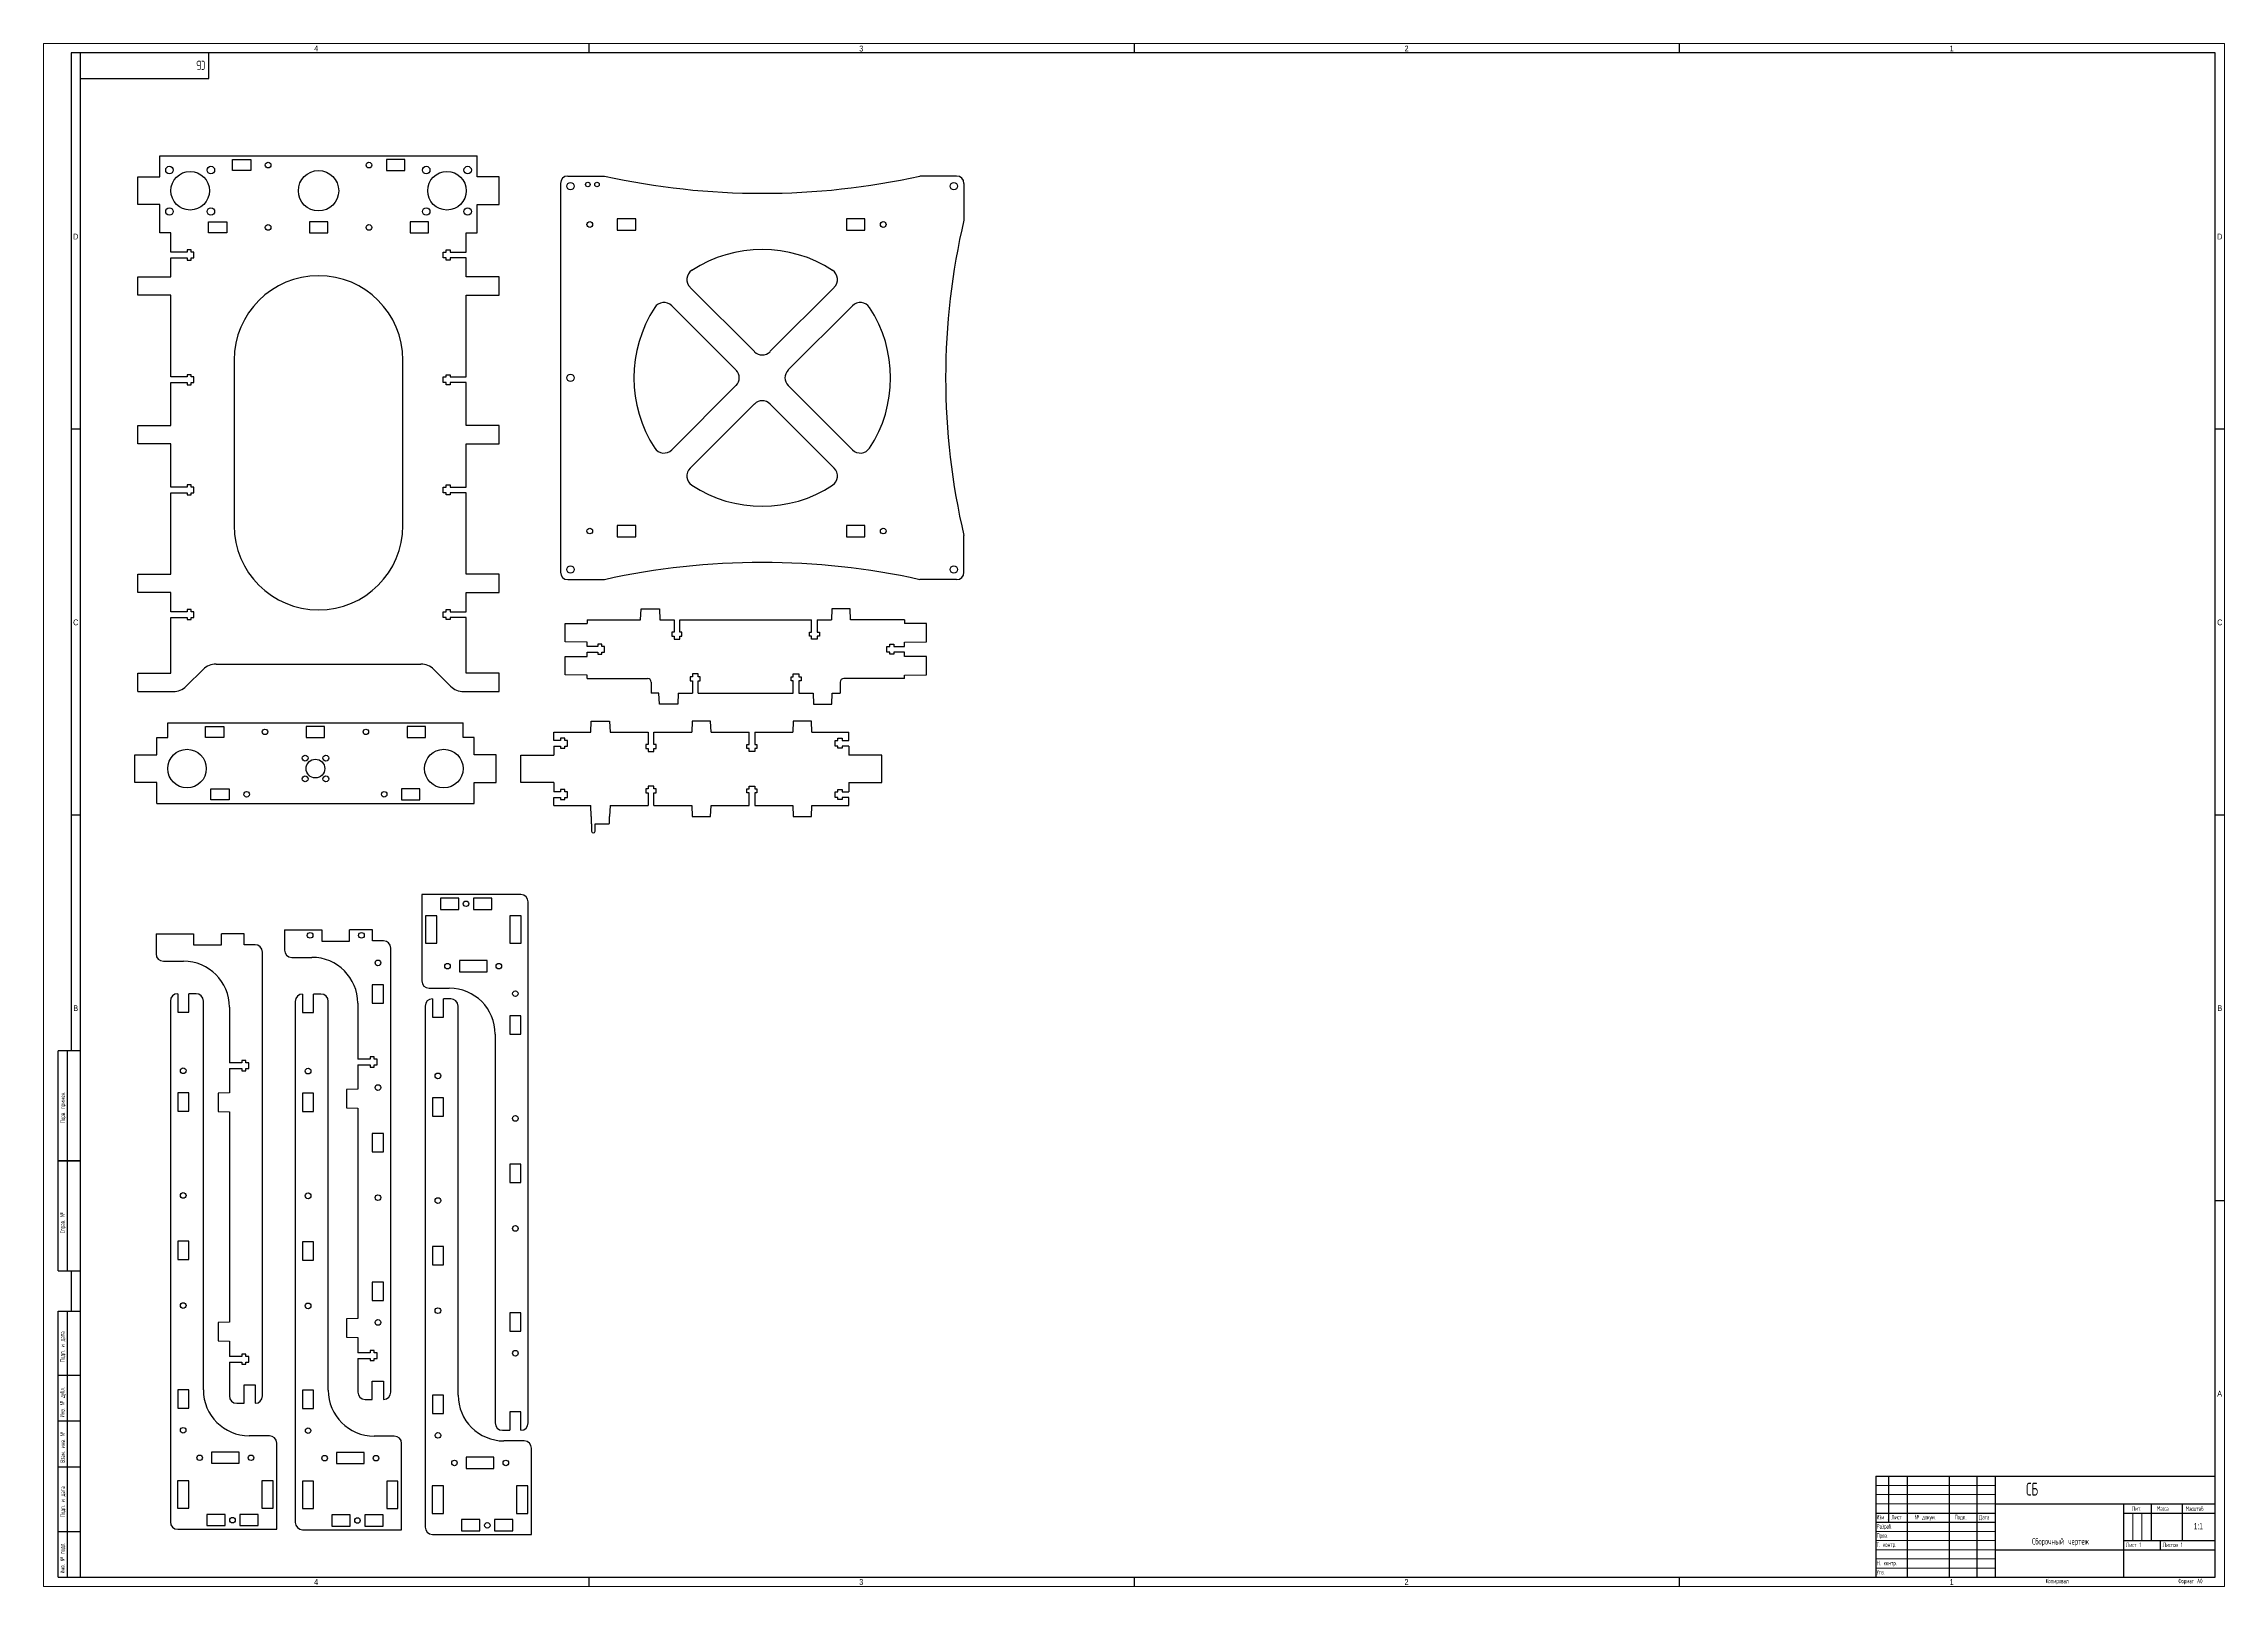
# Model space of a CAD drawing. Header units: millimetres. Extents: x 0 to 1189, y 0 to 841.
import ezdxf

# ---------------------------------------------------------------- set-up
doc = ezdxf.new("R2010")
doc.units = ezdxf.units.MM
doc.layers.add('ОСЕВЫЕ', color=7, linetype='Continuous')
doc.styles.add('SLDTEXTSTYLE0', font='TXT', dxfattribs={"width": 0.605})
doc.styles.add('SLDTEXTSTYLE1', font='TXT', dxfattribs={"width": 0.605, "bigfont": 'bigfont'})
doc.styles.add('SLDTEXTSTYLE2', font='TXT', dxfattribs={"width": 0.575901, "bigfont": 'bigfont'})
doc.styles.add('SLDTEXTSTYLE3', font='TXT', dxfattribs={"width": 0.575901})
doc.styles.add('SLDTEXTSTYLE4', font='TXT', dxfattribs={"width": 0.75})

# ---------------------------------------------------------------- blocks, each defined once
blk = doc.blocks.new('SW_NOTE_0')
at = {"color": 0, "linetype": 'Continuous', "lineweight": 0, "attachment_point": 1}
for s, insert, char_height, style in [('\\M+18449\\M+18478\\M+1847D', (0, 3.2), 2.5, 'SLDTEXTSTYLE2'), ('.', (5.6, 2.3), 1.59, 'SLDTEXTSTYLE3')]:
    blk.add_mtext(s, dxfattribs=dict(at, insert=insert, char_height=char_height, style=style))

msp = doc.modelspace()

# ---------------------------------------------------------------- linework, layer by layer
at = {"color": 7, "linetype": 'Continuous', "lineweight": 25}
for p, q in [((20, 836), (20, 5)), ((1184, 836), (20, 836)), ((20, 836), (20, 5)), ((90, 822), (90, 836)), ((1184, 5), (1184, 836)), ((20, 822), (90, 822)), ((63.4, 768.3), (63.4, 779.8)), ((63.4, 779.8), (236.4, 779.8)), ((102.9, 777.8), (112.9, 777.8)), ((102.9, 771.8), (102.9, 777.8)), ((112.9, 777.8), (112.9, 771.8)), ((196.9, 777.8), (186.9, 777.8)), ((186.9, 777.8), (186.9, 771.8)), ((196.9, 771.8), (196.9, 777.8)), ((236.4, 768.3), (236.4, 779.8)), ((51.4, 753.3), (51.4, 768.3)), ((51.4, 768.3), (63.4, 768.3)), ((112.9, 771.8), (102.9, 771.8)), ((186.9, 771.8), (196.9, 771.8)), ((248.4, 768.3), (236.4, 768.3)), ((248.4, 753.3), (248.4, 768.3)), ((281.8, 764.8), (281.8, 552.8)), ((285.8, 768.8), (305.8, 768.8)), ((497.8, 768.8), (477.8, 768.8)), ((501.8, 764.8), (501.8, 744.8)), ((63.4, 753.3), (51.4, 753.3)), ((63.4, 737.8), (63.4, 753.3)), ((236.4, 753.3), (248.4, 753.3)), ((236.4, 737.8), (236.4, 753.3)), ((69.4, 737.8), (63.4, 737.8)), ((69.4, 727.3), (69.4, 737.8)), ((89.9, 743.8), (99.9, 743.8)), ((89.9, 737.8), (89.9, 743.8)), ((99.9, 737.8), (89.9, 737.8)), ((99.9, 743.8), (99.9, 737.8)), ((154.9, 743.8), (144.9, 743.8)), ((144.9, 743.8), (144.9, 737.8)), ((144.9, 737.8), (154.9, 737.8)), ((154.9, 737.8), (154.9, 743.8)), ((199.9, 743.8), (199.9, 737.8)), ((209.9, 743.8), (199.9, 743.8)), ((199.9, 737.8), (209.9, 737.8)), ((209.9, 737.8), (209.9, 743.8)), ((230.4, 737.8), (236.4, 737.8)), ((230.4, 727.3), (230.4, 737.8)), ((322.8, 745.4), (312.8, 745.4)), ((312.8, 745.4), (312.8, 739.3)), ((312.8, 739.3), (322.8, 739.3)), ((322.8, 739.3), (322.8, 745.4)), ((447.8, 745.4), (437.8, 745.4)), ((437.8, 745.4), (437.8, 739.3)), ((437.8, 739.3), (447.8, 739.3)), ((447.8, 739.3), (447.8, 745.4)), ((78.2, 727.3), (69.4, 727.3)), ((80.4, 728.5), (78.2, 728.5)), ((78.2, 728.5), (78.2, 727.3)), ((80.4, 727.3), (80.4, 728.5)), ((81.9, 727.3), (80.4, 727.3)), ((81.9, 724.2), (81.9, 727.3)), ((217.9, 727.3), (219.4, 727.3)), ((217.9, 724.2), (217.9, 727.3)), ((219.4, 728.5), (221.6, 728.5)), ((219.4, 727.3), (219.4, 728.5)), ((221.6, 728.5), (221.6, 727.3)), ((221.6, 727.3), (230.4, 727.3)), ((51.4, 703.8), (51.4, 713.8)), ((51.4, 713.8), (69.4, 713.8)), ((69.4, 713.8), (69.4, 724.2)), ((69.4, 724.2), (78.2, 724.2)), ((78.2, 724.2), (78.2, 723)), ((78.2, 723), (80.4, 723)), ((80.4, 723), (80.4, 724.2)), ((80.4, 724.2), (81.9, 724.2)), ((219.4, 724.2), (217.9, 724.2)), ((219.4, 723), (219.4, 724.2)), ((221.6, 723), (219.4, 723)), ((221.6, 724.2), (221.6, 723)), ((230.4, 724.2), (221.6, 724.2)), ((230.4, 713.8), (230.4, 724.2)), ((248.4, 713.8), (230.4, 713.8)), ((248.4, 703.8), (248.4, 713.8)), ((69.4, 703.8), (51.4, 703.8)), ((69.4, 659.3), (69.4, 703.8)), ((230.4, 703.8), (248.4, 703.8)), ((230.4, 659.3), (230.4, 703.8)), ((352.5, 708.1), (387.5, 673.1)), ((431.1, 708.1), (396, 673.1)), ((342.5, 698.1), (377.5, 663.1)), ((441.1, 698.1), (406, 663.1)), ((103.9, 668.5), (103.9, 578.3)), ((195.9, 578.3), (195.9, 668.5)), ((78.2, 659.3), (69.4, 659.3)), ((69.4, 632.8), (69.4, 656.2)), ((69.4, 656.2), (78.2, 656.2)), ((80.4, 660.5), (78.2, 660.5)), ((78.2, 660.5), (78.2, 659.3)), ((78.2, 656.2), (78.2, 655)), ((78.2, 655), (80.4, 655)), ((80.4, 659.3), (80.4, 660.5)), ((81.9, 659.3), (80.4, 659.3)), ((80.4, 655), (80.4, 656.2)), ((80.4, 656.2), (81.9, 656.2)), ((81.9, 656.2), (81.9, 659.3)), ((217.9, 659.3), (219.4, 659.3)), ((217.9, 656.2), (217.9, 659.3)), ((219.4, 656.2), (217.9, 656.2)), ((219.4, 660.5), (221.6, 660.5)), ((219.4, 659.3), (219.4, 660.5)), ((219.4, 655), (219.4, 656.2)), ((221.6, 655), (219.4, 655)), ((221.6, 660.5), (221.6, 659.3)), ((221.6, 659.3), (230.4, 659.3)), ((221.6, 656.2), (221.6, 655)), ((230.4, 656.2), (221.6, 656.2)), ((230.4, 632.8), (230.4, 656.2)), ((377.5, 654.6), (342.5, 619.5)), ((406, 654.6), (441.1, 619.5)), ((387.5, 644.6), (352.5, 609.5)), ((396, 644.6), (431.1, 609.5)), ((51.4, 622.8), (51.4, 632.8)), ((51.4, 632.8), (69.4, 632.8)), ((248.4, 632.8), (230.4, 632.8)), ((248.4, 622.8), (248.4, 632.8)), ((69.4, 622.8), (51.4, 622.8)), ((69.4, 599.3), (69.4, 622.8)), ((230.4, 622.8), (248.4, 622.8)), ((230.4, 599.3), (230.4, 622.8)), ((78.2, 599.3), (69.4, 599.3)), ((69.4, 551.8), (69.4, 596.2)), ((69.4, 596.2), (78.2, 596.2)), ((80.4, 600.5), (78.2, 600.5)), ((78.2, 600.5), (78.2, 599.3)), ((78.2, 596.2), (78.2, 595)), ((78.2, 595), (80.4, 595)), ((80.4, 599.3), (80.4, 600.5)), ((81.9, 599.3), (80.4, 599.3)), ((80.4, 595), (80.4, 596.2)), ((80.4, 596.2), (81.9, 596.2)), ((81.9, 596.2), (81.9, 599.3)), ((217.9, 599.3), (219.4, 599.3)), ((217.9, 596.2), (217.9, 599.3)), ((219.4, 596.2), (217.9, 596.2)), ((219.4, 600.5), (221.6, 600.5)), ((219.4, 599.3), (219.4, 600.5)), ((219.4, 595), (219.4, 596.2)), ((221.6, 595), (219.4, 595)), ((221.6, 600.5), (221.6, 599.3)), ((221.6, 599.3), (230.4, 599.3)), ((221.6, 596.2), (221.6, 595)), ((230.4, 596.2), (221.6, 596.2)), ((230.4, 551.8), (230.4, 596.2)), ((322.8, 578.3), (312.8, 578.3)), ((312.8, 578.3), (312.8, 572.2)), ((312.8, 572.2), (322.8, 572.2)), ((322.8, 572.2), (322.8, 578.3)), ((437.8, 578.3), (437.8, 572.2)), ((447.8, 578.3), (437.8, 578.3)), ((437.8, 572.2), (447.8, 572.2)), ((447.8, 572.2), (447.8, 578.3)), ((501.8, 552.8), (501.8, 572.8)), ((51.4, 541.8), (51.4, 551.8)), ((51.4, 551.8), (69.4, 551.8)), ((248.4, 551.8), (230.4, 551.8)), ((248.4, 541.8), (248.4, 551.8)), ((285.8, 548.8), (305.8, 548.8)), ((497.8, 548.8), (477.8, 548.8)), ((69.4, 541.8), (51.4, 541.8)), ((69.4, 531.3), (69.4, 541.8)), ((230.4, 541.8), (248.4, 541.8)), ((230.4, 531.3), (230.4, 541.8)), ((78.2, 531.3), (69.4, 531.3)), ((69.4, 497.8), (69.4, 528.2)), ((69.4, 528.2), (78.2, 528.2)), ((80.4, 532.5), (78.2, 532.5)), ((78.2, 532.5), (78.2, 531.3)), ((78.2, 528.2), (78.2, 527)), ((78.2, 527), (80.4, 527)), ((80.4, 531.3), (80.4, 532.5)), ((81.9, 531.3), (80.4, 531.3)), ((80.4, 527), (80.4, 528.2)), ((80.4, 528.2), (81.9, 528.2)), ((81.9, 528.2), (81.9, 531.3)), ((217.9, 531.3), (219.4, 531.3)), ((217.9, 528.2), (217.9, 531.3)), ((219.4, 528.2), (217.9, 528.2)), ((219.4, 532.5), (221.6, 532.5)), ((219.4, 531.3), (219.4, 532.5)), ((219.4, 527), (219.4, 528.2)), ((221.6, 527), (219.4, 527)), ((221.6, 532.5), (221.6, 531.3)), ((221.6, 531.3), (230.4, 531.3)), ((221.6, 528.2), (221.6, 527)), ((230.4, 528.2), (221.6, 528.2)), ((230.4, 497.8), (230.4, 528.2)), ((284.3, 514.9), (284.3, 524.9)), ((284.3, 524.9), (296.3, 524.9)), ((296.3, 526.9), (296.3, 524.9)), ((296.3, 526.9), (325.5, 526.9)), ((325.5, 526.9), (325.8, 532.9)), ((325.8, 532.9), (335.8, 532.9)), ((335.8, 532.9), (336, 526.9)), ((336, 526.9), (343.7, 526.9)), ((343.7, 526.9), (343.7, 520.1)), ((346.8, 520.1), (346.8, 526.9)), ((346.8, 526.9), (418.7, 526.9)), ((418.7, 520.1), (418.7, 526.9)), ((421.8, 526.9), (421.8, 520.1)), ((421.8, 526.9), (429.5, 526.9)), ((429.8, 532.9), (429.5, 526.9)), ((439.8, 532.9), (429.8, 532.9)), ((440, 526.9), (439.8, 532.9)), ((469.3, 526.9), (440, 526.9)), ((469.3, 526.9), (469.3, 524.9)), ((481.3, 524.9), (469.3, 524.9)), ((481.3, 514.9), (481.3, 524.9)), ((296.3, 514.8), (284.3, 514.9)), ((296.3, 512.4), (296.3, 514.8)), ((302.1, 512.4), (296.3, 512.4)), ((304.3, 513.6), (302.1, 513.6)), ((302.1, 513.6), (302.1, 512.4)), ((304.3, 512.4), (304.3, 513.6)), ((305.8, 512.4), (304.3, 512.4)), ((305.8, 509.3), (305.8, 512.4)), ((343.7, 520.1), (342.5, 520.1)), ((342.5, 520.1), (342.5, 517.9)), ((342.5, 517.9), (343.7, 517.9)), ((343.7, 517.9), (343.7, 516.4)), ((343.7, 516.4), (346.8, 516.4)), ((348, 520.1), (346.8, 520.1)), ((346.8, 516.4), (346.8, 517.9)), ((346.8, 517.9), (348, 517.9)), ((348, 517.9), (348, 520.1)), ((417.5, 520.1), (418.7, 520.1)), ((417.5, 517.9), (417.5, 520.1)), ((418.7, 517.9), (417.5, 517.9)), ((418.7, 516.4), (418.7, 517.9)), ((421.8, 516.4), (418.7, 516.4)), ((421.8, 520.1), (423, 520.1)), ((421.8, 517.9), (421.8, 516.4)), ((423, 517.9), (421.8, 517.9)), ((423, 520.1), (423, 517.9)), ((459.8, 512.4), (461.3, 512.4)), ((459.8, 509.3), (459.8, 512.4)), ((461.3, 513.6), (463.5, 513.6)), ((461.3, 512.4), (461.3, 513.6)), ((463.5, 513.6), (463.5, 512.4)), ((463.5, 512.4), (469.3, 512.4)), ((469.3, 514.8), (481.3, 514.9)), ((469.3, 512.4), (469.3, 514.8)), ((86.9, 499.9), (77.8, 490.7)), ((94, 502.8), (205.7, 502.8)), ((221.9, 490.7), (212.8, 499.9)), ((284.3, 496.9), (284.3, 506.9)), ((284.3, 506.9), (296.3, 506.9)), ((296.3, 506.9), (296.3, 509.3)), ((296.3, 509.3), (302.1, 509.3)), ((302.1, 509.3), (302.1, 508.1)), ((302.1, 508.1), (304.3, 508.1)), ((304.3, 508.1), (304.3, 509.3)), ((304.3, 509.3), (305.8, 509.3)), ((461.3, 509.3), (459.8, 509.3)), ((461.3, 508.1), (461.3, 509.3)), ((463.5, 508.1), (461.3, 508.1)), ((463.5, 509.3), (463.5, 508.1)), ((469.3, 509.3), (463.5, 509.3)), ((469.3, 506.9), (469.3, 509.3)), ((481.3, 506.9), (469.3, 506.9)), ((481.3, 496.9), (481.3, 506.9)), ((51.4, 487.8), (51.4, 497.8)), ((51.4, 497.8), (69.4, 497.8)), ((51.4, 487.8), (70.7, 487.8)), ((229, 487.8), (248.4, 487.8)), ((248.4, 497.8), (230.4, 497.8)), ((248.4, 487.8), (248.4, 497.8)), ((296.3, 496.8), (284.3, 496.9)), ((296.3, 494.9), (296.3, 496.8)), ((296.3, 494.9), (329.3, 494.9)), ((331.3, 492.9), (331.3, 486.9)), ((353.7, 495.9), (352.5, 495.9)), ((352.5, 495.9), (352.5, 493.7)), ((352.5, 493.7), (353.7, 493.7)), ((356.8, 497.4), (353.7, 497.4)), ((353.7, 497.4), (353.7, 495.9)), ((353.7, 493.7), (353.7, 486.9)), ((356.8, 495.9), (356.8, 497.4)), ((358, 495.9), (356.8, 495.9)), ((356.8, 486.9), (356.8, 493.7)), ((356.8, 493.7), (358, 493.7)), ((358, 493.7), (358, 495.9)), ((407.5, 495.9), (408.7, 495.9)), ((407.5, 493.7), (407.5, 495.9)), ((408.7, 493.7), (407.5, 493.7)), ((408.7, 497.4), (411.8, 497.4)), ((408.7, 495.9), (408.7, 497.4)), ((408.7, 486.9), (408.7, 493.7)), ((411.8, 497.4), (411.8, 495.9)), ((411.8, 495.9), (413, 495.9)), ((411.8, 493.7), (411.8, 486.9)), ((413, 493.7), (411.8, 493.7)), ((413, 495.9), (413, 493.7)), ((434.3, 492.9), (434.3, 486.9)), ((469.3, 494.9), (436.3, 494.9)), ((469.3, 496.8), (481.3, 496.9)), ((469.3, 494.9), (469.3, 496.8)), ((335.5, 486.9), (331.3, 486.9)), ((335.8, 480.9), (335.5, 486.9)), ((345.8, 480.9), (335.8, 480.9)), ((346, 486.9), (345.8, 480.9)), ((346, 486.9), (353.7, 486.9)), ((356.8, 486.9), (408.7, 486.9)), ((411.8, 486.9), (419.5, 486.9)), ((419.5, 486.9), (419.8, 480.9)), ((419.8, 480.9), (429.8, 480.9)), ((429.8, 480.9), (430, 486.9)), ((430, 486.9), (434.3, 486.9)), ((67.7, 462.7), (67.7, 470.8)), ((67.7, 470.8), (228.7, 470.8)), ((88.2, 462.8), (88.2, 468.8)), ((88.2, 468.8), (98.2, 468.8)), ((98.2, 468.8), (98.2, 462.8)), ((153.2, 468.8), (143.2, 468.8)), ((143.2, 468.8), (143.2, 462.8)), ((153.2, 462.8), (153.2, 468.8)), ((208.2, 468.8), (198.2, 468.8)), ((198.2, 468.8), (198.2, 462.8)), ((208.2, 462.8), (208.2, 468.8)), ((228.7, 462.7), (228.7, 470.8)), ((278.1, 461.2), (278.1, 465.7)), ((278.1, 465.7), (298.4, 465.7)), ((298.4, 465.7), (298.6, 471.7)), ((298.6, 471.7), (308.6, 471.7)), ((308.6, 471.7), (308.9, 465.7)), ((308.9, 465.7), (329.6, 465.7)), ((329.6, 465.7), (329.6, 458.9)), ((332.7, 458.9), (332.7, 465.7)), ((332.7, 465.7), (353.4, 465.7)), ((353.6, 471.7), (353.4, 465.7)), ((363.6, 471.7), (353.6, 471.7)), ((363.9, 465.7), (363.6, 471.7)), ((363.9, 465.7), (384.6, 465.7)), ((384.6, 458.9), (384.6, 465.7)), ((387.7, 465.7), (387.7, 458.9)), ((387.7, 465.7), (408.4, 465.7)), ((408.6, 471.7), (408.4, 465.7)), ((418.6, 471.7), (408.6, 471.7)), ((418.9, 465.7), (418.6, 471.7)), ((418.9, 465.7), (439.1, 465.7)), ((439.1, 461.2), (439.1, 465.7)), ((49.7, 438.3), (49.7, 453.3)), ((49.7, 453.3), (61.7, 453.3)), ((61.7, 453.3), (61.7, 462.7)), ((61.7, 462.7), (67.7, 462.7)), ((98.2, 462.8), (88.2, 462.8)), ((143.2, 462.8), (153.2, 462.8)), ((198.2, 462.8), (208.2, 462.8)), ((234.7, 462.7), (228.7, 462.7)), ((234.7, 453.3), (234.7, 462.7)), ((246.7, 453.3), (234.7, 453.3)), ((246.7, 438.3), (246.7, 453.3)), ((260.1, 438.2), (260.1, 453.2)), ((260.1, 453.2), (278.1, 453.2)), ((281.9, 461.2), (278.1, 461.2)), ((278.1, 458.1), (278.1, 453.2)), ((278.1, 458.1), (281.9, 458.1)), ((284.1, 462.4), (281.9, 462.4)), ((281.9, 462.4), (281.9, 461.2)), ((281.9, 458.1), (281.9, 456.9)), ((281.9, 456.9), (284.1, 456.9)), ((284.1, 461.2), (284.1, 462.4)), ((285.6, 461.2), (284.1, 461.2)), ((284.1, 456.9), (284.1, 458.1)), ((284.1, 458.1), (285.6, 458.1)), ((285.6, 458.1), (285.6, 461.2)), ((329.6, 458.9), (328.4, 458.9)), ((328.4, 458.9), (328.4, 456.7)), ((328.4, 456.7), (329.6, 456.7)), ((329.6, 456.7), (329.6, 455.2)), ((329.6, 455.2), (332.7, 455.2)), ((333.9, 458.9), (332.7, 458.9)), ((332.7, 455.2), (332.7, 456.7)), ((332.7, 456.7), (333.9, 456.7)), ((333.9, 456.7), (333.9, 458.9)), ((383.4, 458.9), (384.6, 458.9)), ((383.4, 456.7), (383.4, 458.9)), ((384.6, 456.7), (383.4, 456.7)), ((384.6, 455.2), (384.6, 456.7)), ((387.7, 455.2), (384.6, 455.2)), ((387.7, 458.9), (388.9, 458.9)), ((387.7, 456.7), (387.7, 455.2)), ((388.9, 456.7), (387.7, 456.7)), ((388.9, 458.9), (388.9, 456.7)), ((431.6, 461.2), (433.1, 461.2)), ((431.6, 458.1), (431.6, 461.2)), ((433.1, 458.1), (431.6, 458.1)), ((433.1, 462.4), (435.3, 462.4)), ((433.1, 461.2), (433.1, 462.4)), ((433.1, 456.9), (433.1, 458.1)), ((435.3, 456.9), (433.1, 456.9)), ((435.3, 462.4), (435.3, 461.2)), ((435.3, 461.2), (439.1, 461.2)), ((435.3, 458.1), (435.3, 456.9)), ((439.1, 458.1), (435.3, 458.1)), ((439.1, 458.1), (439.1, 453.2)), ((457.1, 453.2), (439.1, 453.2)), ((457.1, 438.2), (457.1, 453.2)), ((61.7, 438.3), (49.7, 438.3)), ((61.7, 426.8), (61.7, 438.3)), ((91.2, 434.8), (101.2, 434.8)), ((91.2, 428.8), (91.2, 434.8)), ((101.2, 428.8), (91.2, 428.8)), ((101.2, 434.8), (101.2, 428.8)), ((195.2, 434.8), (195.2, 428.8)), ((205.2, 434.8), (195.2, 434.8)), ((195.2, 428.8), (205.2, 428.8)), ((205.2, 428.8), (205.2, 434.8)), ((234.7, 438.3), (246.7, 438.3)), ((234.7, 426.8), (234.7, 438.3)), ((278.1, 438.2), (260.1, 438.2)), ((278.1, 438.2), (278.1, 433.2)), ((281.9, 433.2), (278.1, 433.2)), ((278.1, 425.7), (278.1, 430.1)), ((278.1, 430.1), (281.9, 430.1)), ((284.1, 434.4), (281.9, 434.4)), ((281.9, 434.4), (281.9, 433.2)), ((281.9, 430.1), (281.9, 428.9)), ((281.9, 428.9), (284.1, 428.9)), ((284.1, 433.2), (284.1, 434.4)), ((285.6, 433.2), (284.1, 433.2)), ((284.1, 428.9), (284.1, 430.1)), ((284.1, 430.1), (285.6, 430.1)), ((285.6, 430.1), (285.6, 433.2)), ((329.6, 434.7), (328.4, 434.7)), ((328.4, 434.7), (328.4, 432.5)), ((328.4, 432.5), (329.6, 432.5)), ((332.7, 436.2), (329.6, 436.2)), ((329.6, 436.2), (329.6, 434.7)), ((329.6, 432.5), (329.6, 425.7)), ((332.7, 434.7), (332.7, 436.2)), ((333.9, 434.7), (332.7, 434.7)), ((332.7, 425.7), (332.7, 432.5)), ((332.7, 432.5), (333.9, 432.5)), ((333.9, 432.5), (333.9, 434.7)), ((383.4, 434.7), (384.6, 434.7)), ((383.4, 432.5), (383.4, 434.7)), ((384.6, 432.5), (383.4, 432.5)), ((384.6, 436.2), (387.7, 436.2)), ((384.6, 434.7), (384.6, 436.2)), ((384.6, 425.7), (384.6, 432.5)), ((387.7, 436.2), (387.7, 434.7)), ((387.7, 434.7), (388.9, 434.7)), ((387.7, 432.5), (387.7, 425.7)), ((388.9, 432.5), (387.7, 432.5)), ((388.9, 434.7), (388.9, 432.5)), ((431.6, 433.2), (433.1, 433.2)), ((431.6, 430.1), (431.6, 433.2)), ((433.1, 430.1), (431.6, 430.1)), ((433.1, 434.4), (435.3, 434.4)), ((433.1, 433.2), (433.1, 434.4)), ((433.1, 428.9), (433.1, 430.1)), ((435.3, 428.9), (433.1, 428.9)), ((435.3, 434.4), (435.3, 433.2)), ((435.3, 433.2), (439.1, 433.2)), ((435.3, 430.1), (435.3, 428.9)), ((439.1, 430.1), (435.3, 430.1)), ((439.1, 438.2), (457.1, 438.2)), ((439.1, 438.2), (439.1, 433.2)), ((439.1, 425.7), (439.1, 430.1)), ((61.7, 426.8), (234.7, 426.8)), ((278.1, 425.7), (298.4, 425.7)), ((298.6, 419.7), (298.4, 425.7)), ((298.6, 419.7), (298.6, 415.7)), ((308.9, 425.7), (308.6, 419.7)), ((308.6, 416.2), (308.6, 419.7)), ((308.9, 425.7), (329.6, 425.7)), ((332.7, 425.7), (353.4, 425.7)), ((353.4, 425.7), (353.6, 419.7)), ((353.6, 419.7), (363.6, 419.7)), ((363.6, 419.7), (363.9, 425.7)), ((363.9, 425.7), (384.6, 425.7)), ((387.7, 425.7), (408.4, 425.7)), ((408.4, 425.7), (408.6, 419.7)), ((408.6, 419.7), (418.6, 419.7)), ((418.6, 419.7), (418.9, 425.7)), ((418.9, 425.7), (439.1, 425.7)), ((298.6, 415.7), (298.7, 415.7)), ((298.7, 415.7), (298.7, 411.7)), ((300.7, 411.7), (300.7, 415.7)), ((300.7, 415.7), (308.1, 415.7)), ((206.2, 377.1), (206.2, 330.1)), ((260.2, 377.1), (206.2, 377.1)), ((226.3, 375.1), (216.3, 375.1)), ((216.3, 375.1), (216.3, 369)), ((216.3, 369), (226.3, 369)), ((226.3, 369), (226.3, 375.1)), ((244.3, 375.1), (234.3, 375.1)), ((234.3, 375.1), (234.3, 369)), ((234.3, 369), (244.3, 369)), ((244.3, 369), (244.3, 375.1)), ((264.2, 89.1), (264.2, 373.1)), ((131.3, 357.9), (131.3, 346.9)), ((131.3, 357.9), (151.7, 357.9)), ((151.7, 357.9), (151.7, 351.8)), ((166.8, 351.8), (166.8, 357.9)), ((179.3, 357.9), (166.8, 357.9)), ((179.3, 351.9), (179.3, 357.9)), ((208.2, 365.6), (208.2, 350.6)), ((214.3, 365.6), (208.2, 365.6)), ((214.3, 350.6), (214.3, 365.6)), ((260.3, 365.6), (254.2, 365.6)), ((254.2, 365.6), (254.2, 350.6)), ((260.3, 350.6), (260.3, 365.6)), ((61.3, 355.8), (61.3, 344.8)), ((61.3, 355.8), (81.8, 355.8)), ((81.8, 355.8), (81.8, 349.7)), ((81.8, 349.7), (96.9, 349.7)), ((96.9, 349.7), (96.9, 355.8)), ((109.3, 355.8), (96.9, 355.8)), ((109.3, 349.8), (109.3, 355.8)), ((115.3, 349.8), (109.3, 349.8)), ((119.3, 103.8), (119.3, 345.8)), ((151.7, 351.8), (166.8, 351.8)), ((185.3, 351.9), (179.3, 351.9)), ((189.3, 105.9), (189.3, 347.9)), ((208.2, 350.6), (214.3, 350.6)), ((254.2, 350.6), (260.3, 350.6)), ((65.3, 340.8), (76.3, 340.8)), ((135.3, 342.9), (146.3, 342.9)), ((241.8, 341.1), (226.7, 341.1)), ((226.7, 341.1), (226.7, 335)), ((226.7, 335), (241.8, 335)), ((241.8, 335), (241.8, 341.1)), ((73.1, 323.1), (73.1, 313.1)), ((79.1, 313.1), (79.1, 323.1)), ((83.1, 323.1), (79.1, 323.1)), ((141.2, 322.9), (141.2, 312.9)), ((147.2, 312.9), (147.2, 322.9)), ((151.2, 322.9), (147.2, 322.9)), ((185.3, 327.9), (179.2, 327.9)), ((179.2, 327.9), (179.2, 317.9)), ((185.3, 317.9), (185.3, 327.9)), ((210.2, 326.1), (221.2, 326.1)), ((69.1, 319.1), (69.1, 35.1)), ((73.1, 313.1), (79.1, 313.1)), ((87.1, 107.1), (87.1, 319.1)), ((101.3, 315.8), (101.3, 285.4)), ((137.2, 318.9), (137.2, 34.9)), ((141.2, 312.9), (147.2, 312.9)), ((155.2, 106.9), (155.2, 318.9)), ((171.3, 317.9), (171.3, 287.4)), ((179.2, 317.9), (185.3, 317.9)), ((208, 316.3), (208, 32.3)), ((212, 320.3), (212, 310.3)), ((212, 310.3), (218, 310.3)), ((218, 310.3), (218, 320.3)), ((222, 320.3), (218, 320.3)), ((226, 104.3), (226, 316.3)), ((260.2, 311.1), (254.2, 311.1)), ((254.2, 311.1), (254.2, 301.1)), ((260.2, 301.1), (260.2, 311.1)), ((246.2, 301.1), (246.2, 89.1)), ((254.2, 301.1), (260.2, 301.1)), ((8, 172), (8, 292)), ((20, 292), (8, 292)), ((8, 172), (8, 292)), ((13, 172), (13, 292)), ((13, 172), (13, 292)), ((108.1, 285.4), (101.3, 285.4)), ((110.3, 286.6), (108.1, 286.6)), ((108.1, 286.6), (108.1, 285.4)), ((110.3, 285.4), (110.3, 286.6)), ((111.8, 285.4), (110.3, 285.4)), ((111.8, 282.3), (111.8, 285.4)), ((178.1, 287.4), (171.3, 287.4)), ((180.3, 288.6), (178.1, 288.6)), ((178.1, 288.6), (178.1, 287.4)), ((180.3, 287.4), (180.3, 288.6)), ((181.8, 287.4), (180.3, 287.4)), ((181.8, 284.3), (181.8, 287.4)), ((101.3, 282.3), (101.3, 269.1)), ((101.3, 282.3), (108.1, 282.3)), ((108.1, 282.3), (108.1, 281.1)), ((108.1, 281.1), (110.3, 281.1)), ((110.3, 281.1), (110.3, 282.3)), ((110.3, 282.3), (111.8, 282.3)), ((171.3, 284.3), (171.3, 271.1)), ((171.3, 284.3), (178.1, 284.3)), ((178.1, 284.3), (178.1, 283.1)), ((178.1, 283.1), (180.3, 283.1)), ((180.3, 283.1), (180.3, 284.3)), ((180.3, 284.3), (181.8, 284.3)), ((73.1, 269.1), (73.1, 259.1)), ((79.1, 269.1), (73.1, 269.1)), ((79.1, 259.1), (79.1, 269.1)), ((101.3, 269.1), (95.2, 268.8)), ((95.2, 268.8), (95.2, 258.8)), ((141.2, 268.9), (141.2, 258.9)), ((147.2, 268.9), (141.2, 268.9)), ((147.2, 258.9), (147.2, 268.9)), ((171.3, 271.1), (165.2, 270.9)), ((165.2, 270.9), (165.2, 260.9)), ((212, 266.3), (212, 256.3)), ((218, 266.3), (212, 266.3)), ((218, 256.3), (218, 266.3)), ((73.1, 259.1), (79.1, 259.1)), ((95.2, 258.8), (101.3, 258.6)), ((101.3, 258.6), (101.3, 144.1)), ((141.2, 258.9), (147.2, 258.9)), ((165.2, 260.9), (171.3, 260.6)), ((171.3, 260.6), (171.3, 146.1)), ((212, 256.3), (218, 256.3)), ((185.3, 246.9), (179.2, 246.9)), ((179.2, 246.9), (179.2, 236.9)), ((185.3, 236.9), (185.3, 246.9)), ((8, 232), (20, 232)), ((20, 232), (8, 232)), ((179.2, 236.9), (185.3, 236.9)), ((260.2, 230.1), (254.2, 230.1)), ((254.2, 230.1), (254.2, 220.1)), ((260.2, 220.1), (260.2, 230.1)), ((254.2, 220.1), (260.2, 220.1)), ((73.1, 188.1), (73.1, 178.1)), ((79.1, 188.1), (73.1, 188.1)), ((79.1, 178.1), (79.1, 188.1)), ((141.2, 187.9), (141.2, 177.9)), ((147.2, 187.9), (141.2, 187.9)), ((147.2, 177.9), (147.2, 187.9)), ((212, 185.3), (212, 175.3)), ((218, 185.3), (212, 185.3)), ((218, 175.3), (218, 185.3)), ((8, 172), (20, 172)), ((73.1, 178.1), (79.1, 178.1)), ((141.2, 177.9), (147.2, 177.9)), ((212, 175.3), (218, 175.3)), ((185.3, 165.9), (179.2, 165.9)), ((179.2, 165.9), (179.2, 155.9)), ((179.2, 155.9), (185.3, 155.9)), ((185.3, 155.9), (185.3, 165.9)), ((8, 5), (8, 150)), ((8, 150), (20, 150)), ((13, 5), (13, 150)), ((101.3, 144.1), (95.2, 143.8)), ((95.2, 143.8), (95.2, 133.8)), ((171.3, 146.1), (165.2, 145.9)), ((165.2, 145.9), (165.2, 135.9)), ((260.2, 149.1), (254.2, 149.1)), ((254.2, 149.1), (254.2, 139.1)), ((260.2, 139.1), (260.2, 149.1)), ((95.2, 133.8), (101.3, 133.6)), ((101.3, 133.6), (101.3, 125.4)), ((165.2, 135.9), (171.3, 135.6)), ((171.3, 135.6), (171.3, 127.4)), ((254.2, 139.1), (260.2, 139.1)), ((108.1, 125.4), (101.3, 125.4)), ((101.3, 122.3), (101.3, 103.8)), ((101.3, 122.3), (108.1, 122.3)), ((110.3, 126.6), (108.1, 126.6)), ((108.1, 126.6), (108.1, 125.4)), ((108.1, 122.3), (108.1, 121.1)), ((108.1, 121.1), (110.3, 121.1)), ((110.3, 125.4), (110.3, 126.6)), ((111.8, 125.4), (110.3, 125.4)), ((110.3, 121.1), (110.3, 122.3)), ((110.3, 122.3), (111.8, 122.3)), ((111.8, 122.3), (111.8, 125.4)), ((178.1, 127.4), (171.3, 127.4)), ((171.3, 124.3), (171.3, 105.9)), ((171.3, 124.3), (178.1, 124.3)), ((180.3, 128.6), (178.1, 128.6)), ((178.1, 128.6), (178.1, 127.4)), ((178.1, 124.3), (178.1, 123.1)), ((178.1, 123.1), (180.3, 123.1)), ((180.3, 127.4), (180.3, 128.6)), ((181.8, 127.4), (180.3, 127.4)), ((180.3, 123.1), (180.3, 124.3)), ((180.3, 124.3), (181.8, 124.3)), ((181.8, 124.3), (181.8, 127.4)), ((20, 115), (8, 115)), ((73.1, 107.1), (73.1, 97.1)), ((79.1, 107.1), (73.1, 107.1)), ((79.1, 97.1), (79.1, 107.1)), ((109.3, 109.8), (115.4, 109.8)), ((109.3, 99.8), (109.3, 109.8)), ((115.4, 109.8), (115.4, 99.8)), ((179.2, 111.9), (185.3, 111.9)), ((179.2, 101.9), (179.2, 111.9)), ((185.3, 111.9), (185.3, 101.9)), ((73.1, 97.1), (79.1, 97.1)), ((105.3, 99.8), (109.3, 99.8)), ((141.2, 106.9), (141.2, 96.9)), ((147.2, 106.9), (141.2, 106.9)), ((141.2, 96.9), (147.2, 96.9)), ((147.2, 96.9), (147.2, 106.9)), ((175.3, 101.9), (179.2, 101.9)), ((212, 104.3), (212, 94.3)), ((218, 104.3), (212, 104.3)), ((218, 94.3), (218, 104.3)), ((20, 90), (8, 90)), ((212, 94.3), (218, 94.3)), ((250.2, 85.1), (254.2, 85.1)), ((260.2, 95.1), (254.2, 95.1)), ((254.2, 95.1), (254.2, 85.1)), ((260.2, 85.1), (260.2, 95.1)), ((91.5, 73.2), (91.5, 67.1)), ((106.6, 73.2), (91.5, 73.2)), ((106.6, 67.1), (106.6, 73.2)), ((123.1, 82.1), (112.1, 82.1)), ((127.1, 31.1), (127.1, 78.1)), ((159.6, 73), (159.6, 66.9)), ((174.7, 73), (159.6, 73)), ((174.7, 66.9), (174.7, 73)), ((191.2, 81.9), (180.2, 81.9)), ((195.2, 30.9), (195.2, 77.9)), ((262, 79.3), (251, 79.3)), ((266, 28.3), (266, 75.3)), ((20, 65), (8, 65)), ((91.5, 67.1), (106.6, 67.1)), ((159.6, 66.9), (174.7, 66.9)), ((230.4, 70.4), (230.4, 64.3)), ((245.5, 70.4), (230.4, 70.4)), ((230.4, 64.3), (245.5, 64.3)), ((245.5, 64.3), (245.5, 70.4)), ((999, 60), (1184, 60)), ((999, 60), (999, 5)), ((1006, 35), (1006, 60)), ((1016, 60), (1016, 5)), ((1039, 60), (1039, 5)), ((1054, 60), (1054, 5)), ((1064, 60), (1064, 5)), ((73, 57.6), (73, 42.6)), ((79.1, 57.6), (73, 57.6)), ((79.1, 42.6), (79.1, 57.6)), ((125.1, 57.6), (119, 57.6)), ((119, 57.6), (119, 42.6)), ((125.1, 42.6), (125.1, 57.6)), ((141.1, 57.4), (141.1, 42.4)), ((147.2, 57.4), (141.1, 57.4)), ((147.2, 42.4), (147.2, 57.4)), ((193.2, 57.4), (187.1, 57.4)), ((187.1, 57.4), (187.1, 42.4)), ((193.2, 42.4), (193.2, 57.4)), ((211.9, 54.8), (211.9, 39.8)), ((218, 54.8), (211.9, 54.8)), ((218, 39.8), (218, 54.8)), ((264, 54.8), (257.9, 54.8)), ((257.9, 54.8), (257.9, 39.8)), ((264, 39.8), (264, 54.8)), ((73, 42.6), (79.1, 42.6)), ((99, 39.2), (89, 39.2)), ((89, 39.2), (89, 33.1)), ((99, 33.1), (99, 39.2)), ((107, 39.2), (107, 33.1)), ((117, 39.2), (107, 39.2)), ((117, 33.1), (117, 39.2)), ((119, 42.6), (125.1, 42.6)), ((141.1, 42.4), (147.2, 42.4)), ((167.1, 39), (157.1, 39)), ((157.1, 39), (157.1, 32.9)), ((167.1, 32.9), (167.1, 39)), ((175.1, 39), (175.1, 32.9)), ((185.1, 39), (175.1, 39)), ((185.1, 32.9), (185.1, 39)), ((187.1, 42.4), (193.2, 42.4)), ((211.9, 39.8), (218, 39.8)), ((237.9, 36.4), (227.9, 36.4)), ((227.9, 36.4), (227.9, 30.3)), ((237.9, 30.3), (237.9, 36.4)), ((245.9, 36.4), (245.9, 30.3)), ((255.9, 36.4), (245.9, 36.4)), ((255.9, 30.3), (255.9, 36.4)), ((257.9, 39.8), (264, 39.8)), ((999, 40), (1064, 40)), ((1064, 45), (1184, 45)), ((1134, 45), (1134, 5)), ((1134, 40), (1184, 40)), ((1149, 45), (1149, 25)), ((1166, 45), (1166, 25)), ((8, 30), (20, 30)), ((73.1, 31.1), (127.1, 31.1)), ((89, 33.1), (99, 33.1)), ((107, 33.1), (117, 33.1)), ((141.2, 30.9), (195.2, 30.9)), ((157.1, 32.9), (167.1, 32.9)), ((175.1, 32.9), (185.1, 32.9)), ((212, 28.3), (266, 28.3)), ((227.9, 30.3), (237.9, 30.3)), ((245.9, 30.3), (255.9, 30.3)), ((999, 35), (1064, 35)), ((1134, 25), (1184, 25)), ((1154, 25), (1154, 20)), ((1064, 20), (1184, 20)), ((8, 5), (20, 5)), ((20, 5), (1184, 5))]:
    msp.add_line(p, q, dxfattribs=at)
at = {"color": 7, "linetype": 'Continuous', "lineweight": 18}
for p, q in [((999, 55), (1064, 55)), ((999, 50), (1064, 50)), ((999, 45), (1064, 45)), ((1139, 40), (1139, 25)), ((1144, 40), (1144, 25)), ((999, 30), (1064, 30)), ((999, 25), (1064, 25)), ((999, 20), (1064, 20)), ((999, 15), (1064, 15)), ((999, 10), (1064, 10))]:
    msp.add_line(p, q, dxfattribs=at)
at = {"color": 7, "linetype": 'Continuous', "lineweight": 25}
for centre, radius in [((68.6, 772.1), 2.05), ((91.2, 772.1), 2.05), ((122.4, 774.8), 1.55), ((177.4, 774.8), 1.55), ((208.6, 772.1), 2.05), ((231.2, 772.1), 2.05), ((79.9, 760.8), 10.5), ((149.9, 760.8), 11), ((219.9, 760.8), 10.5), ((287.3, 763.3), 2), ((296.7, 764.2), 1.25), ((301.7, 764.2), 1.25), ((496.3, 763.3), 2), ((68.6, 749.5), 2.05), ((91.2, 749.5), 2.05), ((208.6, 749.5), 2.05), ((231.2, 749.5), 2.05), ((122.4, 740.8), 1.55), ((177.4, 740.8), 1.55), ((297.8, 742.4), 1.55), ((457.8, 742.4), 1.55), ((287.3, 658.8), 2), ((297.8, 575.3), 1.55), ((457.8, 575.3), 1.55), ((287.3, 554.3), 2), ((496.3, 554.3), 2), ((120.7, 465.8), 1.5), ((175.7, 465.8), 1.5), ((78.2, 445.8), 10.5), ((142.6, 451.5), 1.6), ((153.9, 451.5), 1.6), ((218.2, 445.8), 10.5), ((142.6, 440.2), 1.6), ((148.2, 445.8), 5.1), ((153.9, 440.2), 1.6), ((110.7, 431.8), 1.5), ((185.7, 431.8), 1.5), ((230.3, 372.1), 1.5), ((145.3, 354.9), 1.55), ((173.3, 354.9), 1.55), ((182.3, 339.9), 1.55), ((220.2, 338.1), 1.5), ((248.2, 338.1), 1.5), ((257.2, 323.1), 1.5), ((76.1, 281.1), 1.55), ((144.2, 280.9), 1.55), ((215, 278.3), 1.55), ((182.3, 271.9), 1.55), ((257.2, 255.1), 1.55), ((76.1, 213.1), 1.55), ((144.2, 212.9), 1.55), ((182.3, 211.9), 1.55), ((215, 210.3), 1.55), ((257.2, 195.1), 1.55), ((76.1, 153.1), 1.55), ((144.2, 152.9), 1.55), ((182.3, 143.9), 1.55), ((215, 150.3), 1.55), ((257.2, 127.1), 1.55), ((76.1, 85.1), 1.5), ((144.2, 84.9), 1.5), ((215, 82.3), 1.5), ((85.1, 70.1), 1.5), ((113.1, 70.1), 1.5), ((153.2, 69.9), 1.5), ((181.2, 69.9), 1.5), ((224, 67.3), 1.5), ((252, 67.3), 1.5), ((103, 36.1), 1.5), ((171.1, 35.9), 1.5), ((241.9, 33.3), 1.5)]:
    msp.add_circle(centre, radius, dxfattribs=at)
for centre, radius, start, end in [((285.8, 764.8), 4, 90, 180), ((391.8, 1156.7), 397.3, 257.5, 282.5), ((497.8, 764.8), 4, 0, 90), ((866.9, 658.8), 375.1, 166.7473, 193.2527), ((391.8, 658.8), 70, 56.7847, 123.2153), ((149.9, 668.5), 46, 0, 180), ((356.7, 712.4), 6, 123.2153, 225), ((426.8, 712.4), 6, 315, 56.7847), ((391.8, 658.8), 70, 146.7847, 213.2153), ((338.2, 693.9), 6, 45, 146.7847), ((445.3, 693.9), 6, 33.2153, 135), ((391.8, 658.8), 70, 326.7847, 33.2153), ((391.8, 677.3), 6, 225, 315), ((373.3, 658.8), 6, 315, 45), ((410.2, 658.8), 6, 135, 225), ((391.8, 640.3), 6, 45, 135), ((338.2, 623.8), 6, 213.2153, 315), ((445.3, 623.8), 6, 225, 326.7847), ((356.7, 605.3), 6, 135, 236.7847), ((426.8, 605.3), 6, 303.2153, 45), ((391.8, 658.8), 70, 236.7847, 303.2153), ((149.9, 578.3), 46, 180, 0), ((285.8, 552.8), 4, 180, 270), ((391.8, 160.9), 397.3, 77.5, 102.5), ((497.8, 552.8), 4, 270, 0), ((94, 492.8), 10, 90, 135), ((205.7, 492.8), 10, 45, 90), ((70.7, 497.8), 10, 270, 315), ((229, 497.8), 10, 225, 270), ((329.3, 492.9), 2, 360, 90), ((436.3, 492.9), 2, 90, 180), ((308.1, 416.2), 0.5, 270, 0), ((299.7, 411.7), 1, 180, 0), ((260.2, 373.1), 4, 0, 90), ((65.3, 344.8), 4, 180, 270), ((115.3, 345.8), 4, 0, 90), ((135.3, 346.9), 4, 180, 270), ((185.3, 347.9), 4, 0, 90), ((76.3, 315.8), 25, 0, 90), ((146.3, 317.9), 25, 0, 90), ((73.1, 319.1), 4, 90, 180), ((83.1, 319.1), 4, 360, 90), ((141.2, 318.9), 4, 90, 180), ((151.2, 318.9), 4, 360, 90), ((210.2, 330.1), 4, 180, 270), ((221.2, 301.1), 25, 0, 90), ((212, 316.3), 4, 90, 180), ((222, 316.3), 4, 360, 90), ((112.1, 107.1), 25, 180, 270), ((105.3, 103.8), 4, 180, 270), ((115.3, 103.8), 4, 270.7162, 0), ((180.2, 106.9), 25, 180, 270), ((175.3, 105.9), 4, 180, 270), ((185.3, 105.9), 4, 270.7162, 0), ((251, 104.3), 25, 180, 270), ((250.2, 89.1), 4, 180, 270), ((260.2, 89.1), 4, 270, 0), ((123.1, 78.1), 4, 0, 90), ((191.2, 77.9), 4, 0, 90), ((262, 75.3), 4, 0, 90), ((73.1, 35.1), 4, 180, 270), ((141.2, 34.9), 4, 180, 270), ((212, 32.3), 4, 180, 270)]:
    msp.add_arc(centre, radius, start, end, dxfattribs=at)
at = {"layer": 'ОСЕВЫЕ', "lineweight": 18}
for p, q in [((0, 841), (1189, 841)), ((0, 841), (0, 0)), ((1189, 841), (1189, 0)), ((0, 0), (1189, 0))]:
    msp.add_line(p, q, dxfattribs=at)
at = {"layer": 'ОСЕВЫЕ', "lineweight": 25}
for p, q in [((20, 836), (15, 836)), ((15, 836), (15, 292)), ((297.2, 841), (297.2, 836)), ((594.5, 841), (594.5, 836)), ((891.8, 841), (891.8, 836)), ((20, 630.8), (15, 630.8)), ((1189, 630.8), (1184, 630.8)), ((20, 420.5), (15, 420.5)), ((1189, 420.5), (1184, 420.5)), ((1189, 210.2), (1184, 210.2)), ((15, 172), (15, 150)), ((297.2, 5), (297.2, 0)), ((594.5, 5), (594.5, 0)), ((891.8, 5), (891.8, 0))]:
    msp.add_line(p, q, dxfattribs=at)

# ---------------------------------------------------------------- block references
at = {"color": 7, "linetype": 'Continuous', "lineweight": 0}
msp.add_blockref('SW_NOTE_0', (999.3, 35.8), dxfattribs=at)

# ---------------------------------------------------------------- texts
for s, insert, char_height, attachment_point, style in [('4', (148.6, 839.9), 3.17, 2, 'SLDTEXTSTYLE4'), ('3', (445.8, 839.9), 3.17, 2, 'SLDTEXTSTYLE4'), ('2', (743.1, 839.9), 3.17, 2, 'SLDTEXTSTYLE4'), ('1', (1040.3, 839.9), 3.17, 2, 'SLDTEXTSTYLE4'), ('D', (17.5, 737.4), 3.17, 2, 'SLDTEXTSTYLE4'), ('D', (1186.5, 737.4), 3.17, 2, 'SLDTEXTSTYLE4'), ('C', (17.5, 527.1), 3.17, 2, 'SLDTEXTSTYLE4'), ('C', (1186.5, 527.1), 3.17, 2, 'SLDTEXTSTYLE4'), ('B', (17.5, 316.8), 3.17, 2, 'SLDTEXTSTYLE4'), ('B', (1186.5, 316.8), 3.17, 2, 'SLDTEXTSTYLE4'), ('A', (1186.4, 106.6), 3.17, 2, 'SLDTEXTSTYLE4'), ('\\M+18452\\M+18441', (1080.9, 56.5), 7, 1, 'SLDTEXTSTYLE1'), ('\\M+1844C\\M+18479\\M+18483\\M+18484', (1007.4, 39), 2.5, 1, 'SLDTEXTSTYLE1'), ('\\M+18782 \\M+18474\\M+18480\\M+1847B\\M+18485\\M+1847D.', (1020.1, 39), 2.5, 1, 'SLDTEXTSTYLE1'), ('\\M+18450\\M+18480\\M+18474\\M+18481.', (1042, 39), 2.5, 1, 'SLDTEXTSTYLE1'), ('\\M+18444\\M+18470\\M+18484\\M+18470', (1055.2, 39), 2.5, 1, 'SLDTEXTSTYLE1'), ('\\M+1844C\\M+18479\\M+18484.', (1138.5, 43.7), 2.5, 1, 'SLDTEXTSTYLE1'), ('\\M+1844D\\M+18470\\M+18483\\M+18483\\M+18470', (1152.2, 43.7), 2.5, 1, 'SLDTEXTSTYLE1'), ('\\M+1844D\\M+18470\\M+18483\\M+1848A\\M+18484\\M+18470\\M+18471', (1167.9, 43.6), 2.5, 1, 'SLDTEXTSTYLE1'), ('\\M+18453. \\M+1847B\\M+18480\\M+1847E\\M+18484\\M+18482.', (999.4, 24), 2.5, 1, 'SLDTEXTSTYLE1'), ('\\M+18451\\M+18470\\M+18478\\M+18482\\M+18470\\M+18471.', (999.4, 34), 2.5, 1, 'SLDTEXTSTYLE1'), ('\\M+18450\\M+18482\\M+18480\\M+18472.', (999.4, 29), 2.5, 1, 'SLDTEXTSTYLE1'), ('\\M+18452\\M+18471\\M+18480\\M+18482\\M+18480\\M+18489\\M+1847E\\M+1848D\\M+1847A \\M+18489\\M+18475\\M+18482\\M+18484\\M+18475\\M+18477', (1099.6, 26.3), 3.5, 2, 'SLDTEXTSTYLE1'), ('\\M+1844C\\M+18479\\M+18483\\M+18484 1', (1135.4, 23.9), 2.5, 1, 'SLDTEXTSTYLE1'), ('\\M+1844C\\M+18479\\M+18483\\M+18484\\M+18480\\M+18472 1', (1155.4, 23.9), 2.5, 1, 'SLDTEXTSTYLE1'), ('1:1', (1174.8, 34.6), 3.5, 2, 'SLDTEXTSTYLE0'), ('\\M+1844E. \\M+1847B\\M+18480\\M+1847E\\M+18484\\M+18482.', (999.4, 14), 2.5, 1, 'SLDTEXTSTYLE1'), ('4', (148.6, 4), 3.17, 2, 'SLDTEXTSTYLE4'), ('3', (445.8, 4), 3.17, 2, 'SLDTEXTSTYLE4'), ('2', (743.1, 4), 3.17, 2, 'SLDTEXTSTYLE4'), ('\\M+18454\\M+18484\\M+18472.', (999.4, 9), 2.5, 1, 'SLDTEXTSTYLE1'), ('1', (1040.3, 4), 3.17, 2, 'SLDTEXTSTYLE4'), ('\\M+1844B\\M+18480\\M+18481\\M+18479\\M+18482\\M+18480\\M+18472\\M+18470\\M+1847C', (1091.6, 4.2), 2.5, 1, 'SLDTEXTSTYLE1'), ('\\M+18455\\M+18480\\M+18482\\M+1847D\\M+18470\\M+18484 \\M+184400', (1163.8, 4.2), 2.5, 1, 'SLDTEXTSTYLE1')]:
    msp.add_mtext(s, dxfattribs=dict(at, insert=insert, char_height=char_height, attachment_point=attachment_point, style=style))
at = {"color": 7, "linetype": 'Continuous', "lineweight": 0, "attachment_point": 1, "style": 'SLDTEXTSTYLE1'}
for s, insert, char_height, rotation in [('\\M+18452\\M+18441', (88.1, 826.7), 5, 180), ('\\M+18450\\M+18475\\M+18482\\M+18472. \\M+18481\\M+18482\\M+18479\\M+1847D\\M+18475\\M+1847E.', (9.1, 252.6), 2.5, 90), ('\\M+18452\\M+18481\\M+18482\\M+18470\\M+18472. \\M+18782', (9, 192.5), 2.5, 90), ('\\M+18450\\M+18480\\M+18474\\M+18481. \\M+18479 \\M+18474\\M+18470\\M+18484\\M+18470', (9, 122.3), 2.5, 90), ('\\M+18449\\M+1847E\\M+18472. \\M+18782 \\M+18474\\M+18485\\M+18471\\M+1847C.', (8.9, 92.1), 2.5, 90), ('\\M+18442\\M+18478\\M+18470\\M+1847D. \\M+18479\\M+1847E\\M+18472. \\M+18782', (9.1, 67.4), 2.5, 90), ('\\M+18450\\M+18480\\M+18474\\M+18481. \\M+18479 \\M+18474\\M+18470\\M+18484\\M+18470', (9.1, 37.8), 2.5, 90), ('\\M+18449\\M+1847E\\M+18472. \\M+18782 \\M+18481\\M+18480\\M+18474\\M+1847C.', (9, 7), 2.5, 90)]:
    msp.add_mtext(s, dxfattribs=dict(at, insert=insert, char_height=char_height, rotation=rotation))

doc.saveas('drawing.dxf')
